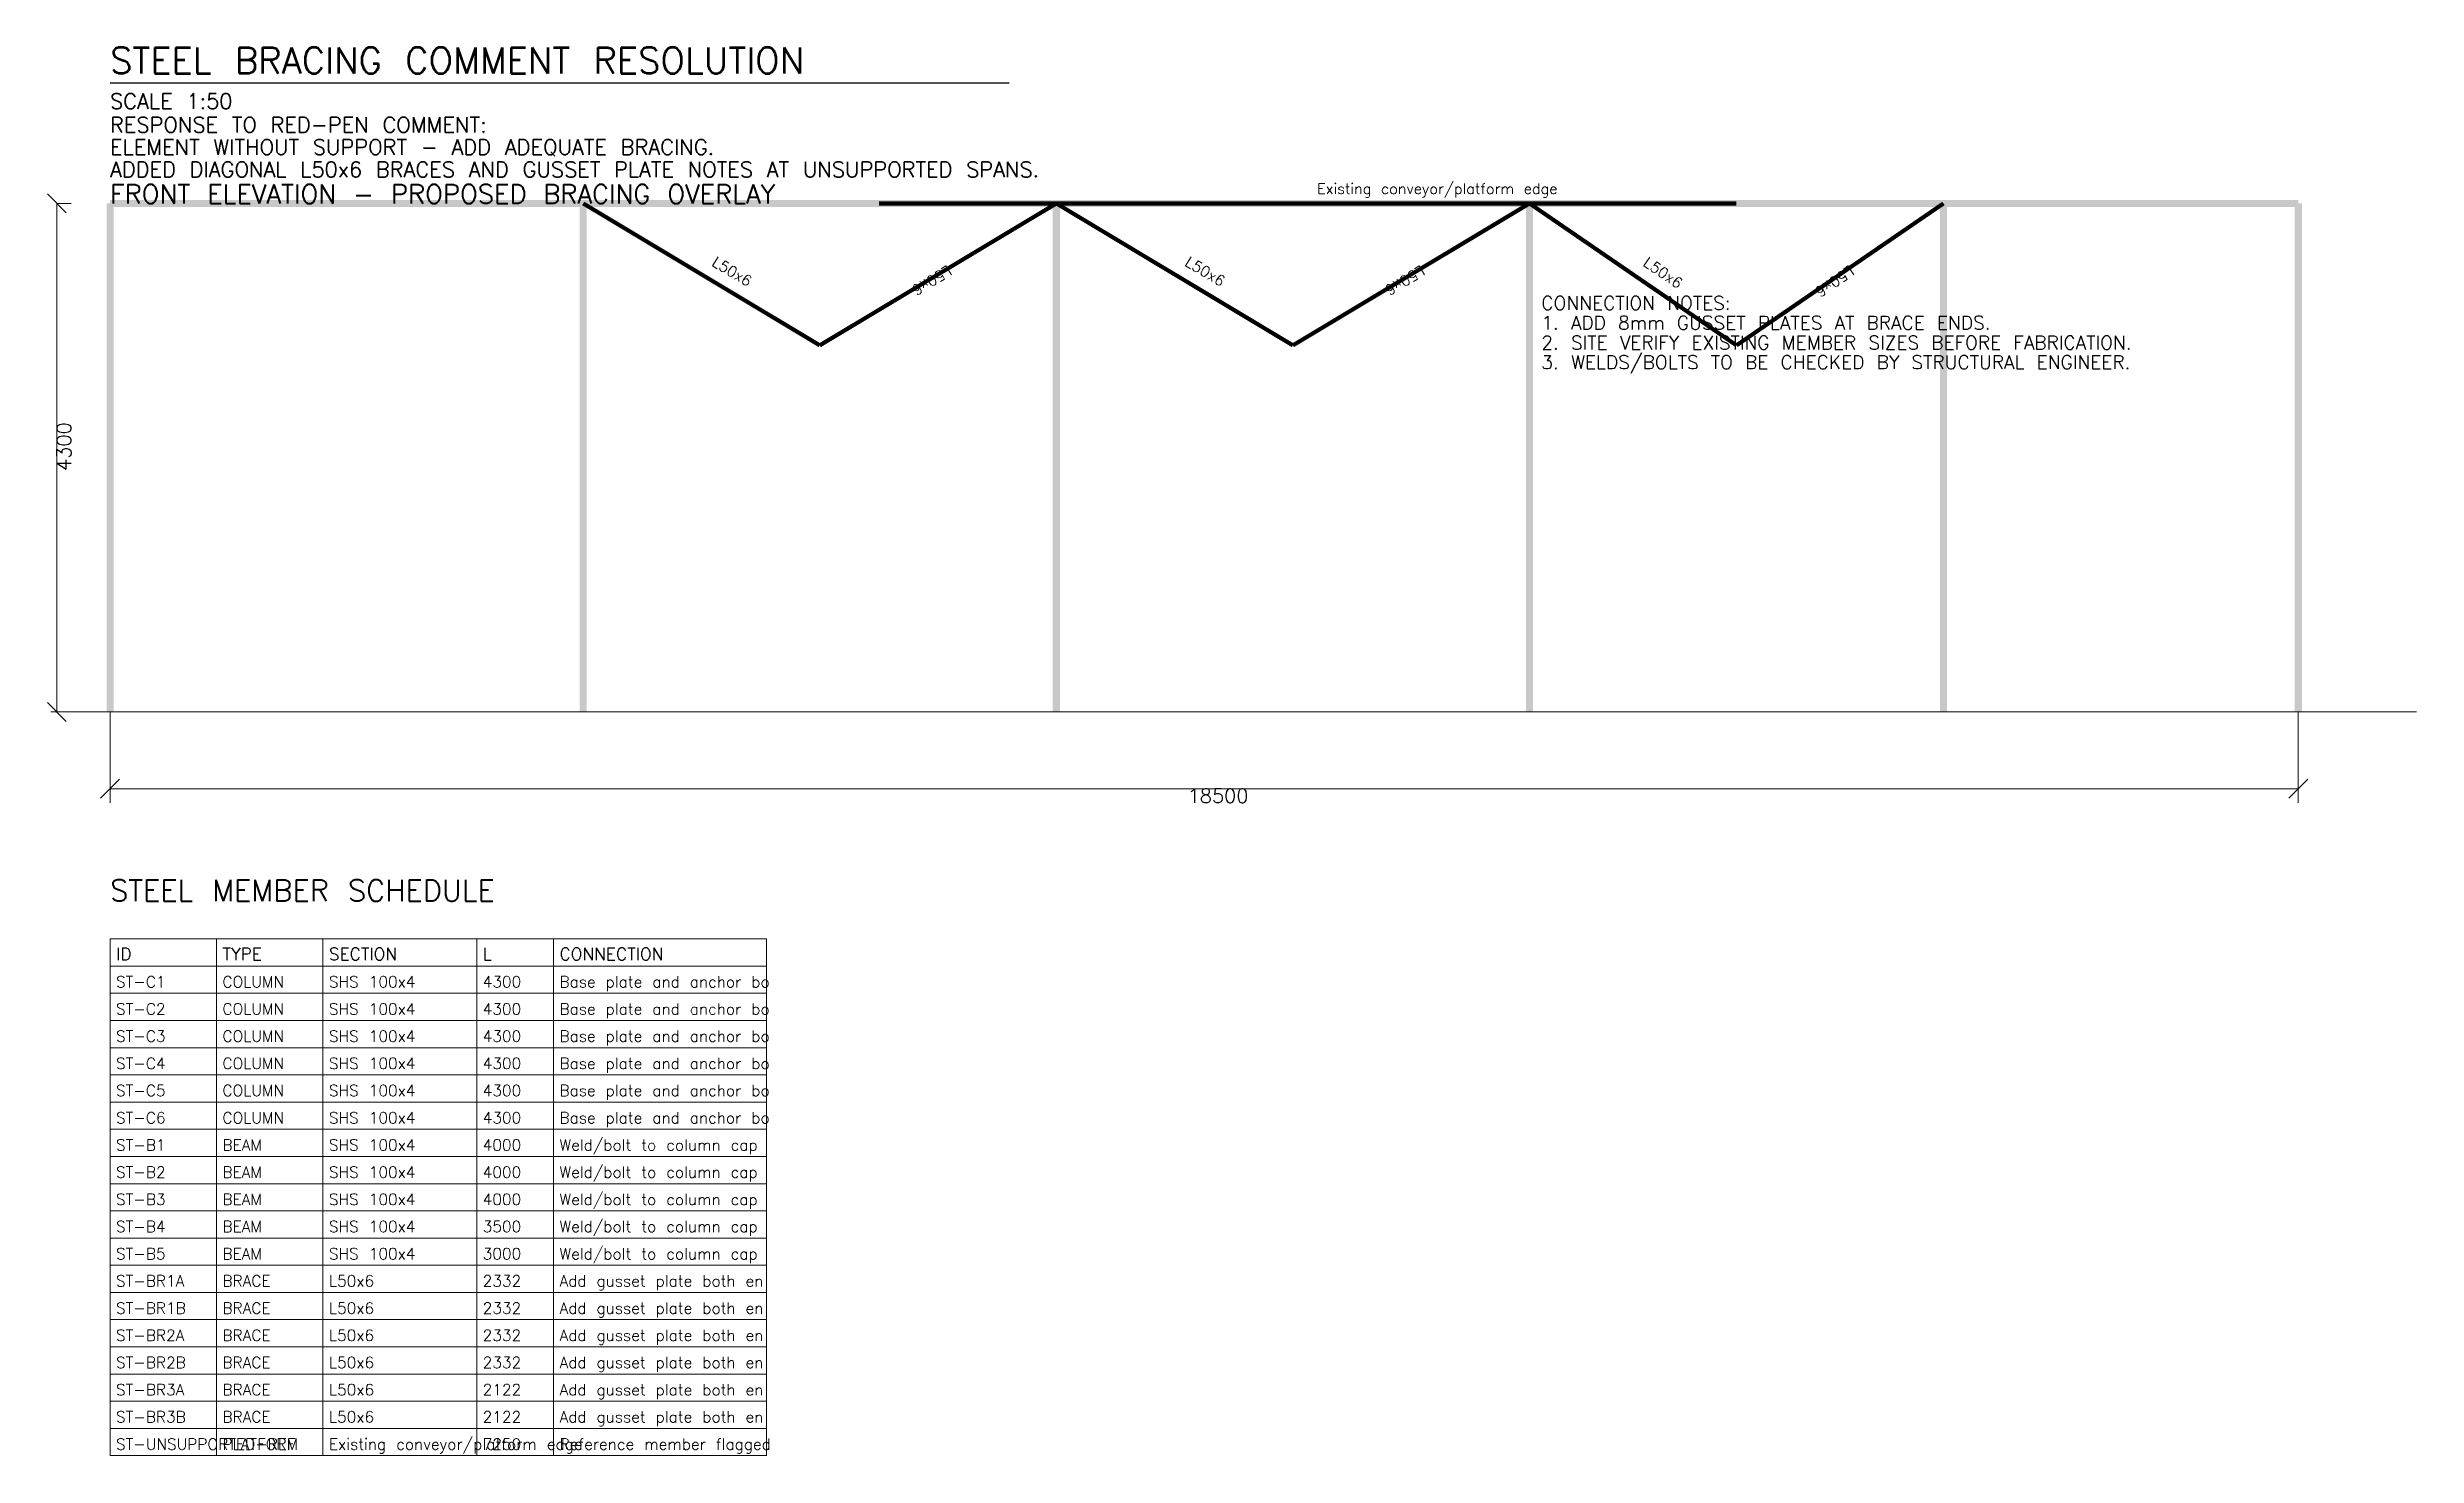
# Model space of a CAD drawing. Header units: millimetres. Extents: x -700 to 52160, y -40890 to 8260.
# Drawn here: x -530 to 19500, y -40890 to -28980 of the extents above; entities that cross this region are included whole.
import ezdxf

# ---------------------------------------------------------------- set-up
doc = ezdxf.new("R2010")
doc.units = ezdxf.units.MM
for name, color, linetype, lineweight in [('SAI-A-DIMS', 6, 'Continuous', 13), ('SAI-A-TEXT', 4, 'Continuous', 13), ('SAI-A-TITLE', 6, 'Continuous', 30), ('SAI-S-BRACE', 1, 'Continuous', 35), ('SAI-S-STEEL', 5, 'Continuous', 35), ('SAI-SCHEDULE', 4, 'Continuous', 13)]:
    doc.layers.add(name, color=color, linetype=linetype, lineweight=lineweight)
doc.styles.add('SAI-STANDARD', font='txt.shx')

msp = doc.modelspace()

# ---------------------------------------------------------------- texts
at = {"layer": 'SAI-A-DIMS', "style": 'SAI-STANDARD'}
msp.add_text('4300', height=120, rotation=90, dxfattribs=at).set_placement((-330, -32562))
msp.add_text('18500', height=120, dxfattribs=at).set_placement((9110, -35370))
at = {"layer": 'SAI-A-TEXT', "style": 'SAI-STANDARD'}
for s, height, p in [('SCALE 1:50', 130, (0, -29500)), ('RESPONSE TO RED-PEN COMMENT:', 130, (0, -29700)), ('ELEMENT WITHOUT SUPPORT - ADD ADEQUATE BRACING.', 130, (0, -29888)), ('ADDED DIAGONAL L50x6 BRACES AND GUSSET PLATE NOTES AT UNSUPPORTED SPANS.', 130, (0, -30077)), ('Existing conveyor/platform edge', 90, (10205, -30220)), ('CONNECTION NOTES:', 115, (12100, -31200)), ('2. SITE VERIFY EXISTING MEMBER SIZES BEFORE FABRICATION.', 115, (12100, -31534)), ('1. ADD 8mm GUSSET PLATES AT BRACE ENDS.', 115, (12100, -31367)), ('3. WELDS/BOLTS TO BE CHECKED BY STRUCTURAL ENGINEER.', 115, (12100, -31700))]:
    msp.add_text(s, height=height, dxfattribs=at).set_placement(p)
for rotation, p in [(-30.9638, (5080, -30820)), (-149.0362, (7080, -30820)), (-30.9638, (9080, -30820)), (-149.0362, (11080, -30820)), (-34.439, (12955, -30820)), (-145.561, (14705, -30820))]:
    msp.add_text('L50x6', height=90, rotation=rotation, dxfattribs=at).set_placement(p)
at = {"layer": 'SAI-A-TITLE', "style": 'SAI-STANDARD'}
for s, height, p in [('STEEL BRACING COMMENT RESOLUTION', 220, (0, -29200)), ('FRONT ELEVATION - PROPOSED BRACING OVERLAY', 160, (0, -30300)), ('STEEL MEMBER SCHEDULE', 180, (0, -36200))]:
    msp.add_text(s, height=height, dxfattribs=at).set_placement(p)
at = {"layer": 'SAI-SCHEDULE', "style": 'SAI-STANDARD'}
for s, height, p in [('ID', 105, (50, -36700)), ('TYPE', 105, (950, -36700)), ('SECTION', 105, (1850, -36700)), ('L', 105, (3150, -36700)), ('CONNECTION', 105, (3800, -36700)), ('ST-C1', 95, (50, -36930)), ('COLUMN', 95, (950, -36930)), ('SHS 100x4', 95, (1850, -36930)), ('4300', 95, (3150, -36930)), ('Base plate and anchor bo', 95, (3800, -36930)), ('ST-C2', 95, (50, -37160)), ('COLUMN', 95, (950, -37160)), ('SHS 100x4', 95, (1850, -37160)), ('4300', 95, (3150, -37160)), ('Base plate and anchor bo', 95, (3800, -37160)), ('ST-C3', 95, (50, -37390)), ('COLUMN', 95, (950, -37390)), ('SHS 100x4', 95, (1850, -37390)), ('4300', 95, (3150, -37390)), ('Base plate and anchor bo', 95, (3800, -37390)), ('ST-C4', 95, (50, -37620)), ('COLUMN', 95, (950, -37620)), ('SHS 100x4', 95, (1850, -37620)), ('4300', 95, (3150, -37620)), ('Base plate and anchor bo', 95, (3800, -37620)), ('ST-C5', 95, (50, -37850)), ('COLUMN', 95, (950, -37850)), ('SHS 100x4', 95, (1850, -37850)), ('4300', 95, (3150, -37850)), ('Base plate and anchor bo', 95, (3800, -37850)), ('ST-C6', 95, (50, -38080)), ('COLUMN', 95, (950, -38080)), ('SHS 100x4', 95, (1850, -38080)), ('4300', 95, (3150, -38080)), ('Base plate and anchor bo', 95, (3800, -38080)), ('ST-B1', 95, (50, -38310)), ('BEAM', 95, (950, -38310)), ('SHS 100x4', 95, (1850, -38310)), ('4000', 95, (3150, -38310)), ('Weld/bolt to column cap ', 95, (3800, -38310)), ('ST-B2', 95, (50, -38540)), ('BEAM', 95, (950, -38540)), ('SHS 100x4', 95, (1850, -38540)), ('4000', 95, (3150, -38540)), ('Weld/bolt to column cap ', 95, (3800, -38540)), ('Weld/bolt to column cap ', 95, (3800, -38770)), ('ST-B3', 95, (50, -38770)), ('BEAM', 95, (950, -38770)), ('SHS 100x4', 95, (1850, -38770)), ('4000', 95, (3150, -38770)), ('ST-B4', 95, (50, -39000)), ('BEAM', 95, (950, -39000)), ('SHS 100x4', 95, (1850, -39000)), ('3500', 95, (3150, -39000)), ('Weld/bolt to column cap ', 95, (3800, -39000)), ('ST-B5', 95, (50, -39230)), ('BEAM', 95, (950, -39230)), ('SHS 100x4', 95, (1850, -39230)), ('3000', 95, (3150, -39230)), ('Weld/bolt to column cap ', 95, (3800, -39230)), ('ST-BR1A', 95, (50, -39460)), ('BRACE', 95, (950, -39460)), ('L50x6', 95, (1850, -39460)), ('2332', 95, (3150, -39460)), ('Add gusset plate both en', 95, (3800, -39460)), ('ST-BR1B', 95, (50, -39690)), ('BRACE', 95, (950, -39690)), ('L50x6', 95, (1850, -39690)), ('2332', 95, (3150, -39690)), ('Add gusset plate both en', 95, (3800, -39690)), ('ST-BR2A', 95, (50, -39920)), ('BRACE', 95, (950, -39920)), ('L50x6', 95, (1850, -39920)), ('2332', 95, (3150, -39920)), ('Add gusset plate both en', 95, (3800, -39920)), ('ST-BR2B', 95, (50, -40150)), ('BRACE', 95, (950, -40150)), ('L50x6', 95, (1850, -40150)), ('2332', 95, (3150, -40150)), ('Add gusset plate both en', 95, (3800, -40150)), ('ST-BR3A', 95, (50, -40380)), ('BRACE', 95, (950, -40380)), ('L50x6', 95, (1850, -40380)), ('2122', 95, (3150, -40380)), ('Add gusset plate both en', 95, (3800, -40380)), ('ST-BR3B', 95, (50, -40610)), ('BRACE', 95, (950, -40610)), ('L50x6', 95, (1850, -40610)), ('2122', 95, (3150, -40610)), ('Add gusset plate both en', 95, (3800, -40610)), ('ST-UNSUPPORTED-REF', 95, (50, -40840)), ('PLATFORM', 95, (950, -40840)), ('Existing conveyor/platform edge', 95, (1850, -40840)), ('7250', 95, (3150, -40840)), ('Reference member flagged', 95, (3800, -40840))]:
    msp.add_text(s, height=height, dxfattribs=at).set_placement(p)

# ---------------------------------------------------------------- linework, layer by layer
at = {"layer": 'SAI-A-DIMS'}
for p, q in [((-530, -30220), (-370, -30380)), ((-450, -34600), (-450, -30300)), ((-450, -30300), (-330, -30300)), ((-530, -34520), (-370, -34680)), ((-450, -34600), (-330, -34600)), ((0, -34600), (0, -35370)), ((18500, -34600), (18500, -35370)), ((-80, -35330), (80, -35170)), ((0, -35250), (18500, -35250)), ((18420, -35330), (18580, -35170))]:
    msp.add_line(p, q, dxfattribs=at)
at = {"layer": 'SAI-A-TEXT'}
msp.add_line((-500, -34600), (19500, -34600), dxfattribs=at)
at = {"layer": 'SAI-A-TITLE'}
msp.add_line((0, -29280), (7600, -29280), dxfattribs=at)
at = {"layer": 'SAI-S-BRACE', "const_width": 35}
for points in [[(4000, -30300), (6000, -31500)], [(8000, -30300), (6000, -31500)], [(8000, -30300), (10000, -31500)], [(12000, -30300), (10000, -31500)], [(12000, -30300), (13750, -31500)], [(15500, -30300), (13750, -31500)]]:
    msp.add_lwpolyline(points, dxfattribs=at)
at = {"layer": 'SAI-S-STEEL'}
for points, const_width in [([(0, -34600), (0, -30300)], 60), ([(0, -30300), (4000, -30300)], 60), ([(4000, -34600), (4000, -30300)], 60), ([(4000, -30300), (8000, -30300)], 60), ([(6500, -30300), (13750, -30300)], 35), ([(8000, -34600), (8000, -30300)], 60), ([(8000, -30300), (12000, -30300)], 60), ([(12000, -34600), (12000, -30300)], 60), ([(12000, -30300), (15500, -30300)], 60), ([(15500, -34600), (15500, -30300)], 60), ([(15500, -30300), (18500, -30300)], 60), ([(18500, -34600), (18500, -30300)], 60)]:
    msp.add_lwpolyline(points, dxfattribs=dict(at, const_width=const_width))
at = {"layer": 'SAI-SCHEDULE'}
for p, q in [((0, -36520), (0, -40890)), ((900, -36520), (900, -40890)), ((1800, -36520), (1800, -40890)), ((3100, -36520), (3100, -40890)), ((3750, -36520), (3750, -40890)), ((5550, -36520), (5550, -40890)), ((0, -36750), (5550, -36750)), ((0, -36980), (5550, -36980)), ((0, -37210), (5550, -37210)), ((0, -37440), (5550, -37440)), ((0, -37670), (5550, -37670)), ((0, -37900), (5550, -37900)), ((0, -38130), (5550, -38130)), ((0, -38360), (5550, -38360)), ((0, -38590), (5550, -38590)), ((0, -38820), (5550, -38820)), ((0, -39050), (5550, -39050)), ((0, -39280), (5550, -39280)), ((0, -39510), (5550, -39510)), ((0, -39740), (5550, -39740)), ((0, -39970), (5550, -39970)), ((0, -40200), (5550, -40200)), ((0, -40430), (5550, -40430)), ((0, -40660), (5550, -40660)), ((0, -40890), (5550, -40890))]:
    msp.add_line(p, q, dxfattribs=at)
msp.add_lwpolyline([(0, -36520), (5550, -36520), (5550, -36750), (0, -36750), (0, -36520)], dxfattribs=at)

msp.set_redraw_order([(e.dxf.handle, doc.entitydb.next_handle()) for e in msp.query("TEXT MTEXT ATTDEF DIMENSION ARC_DIMENSION")])  # texts and dimensions are drawn at this point

doc.saveas('drawing.dxf')
